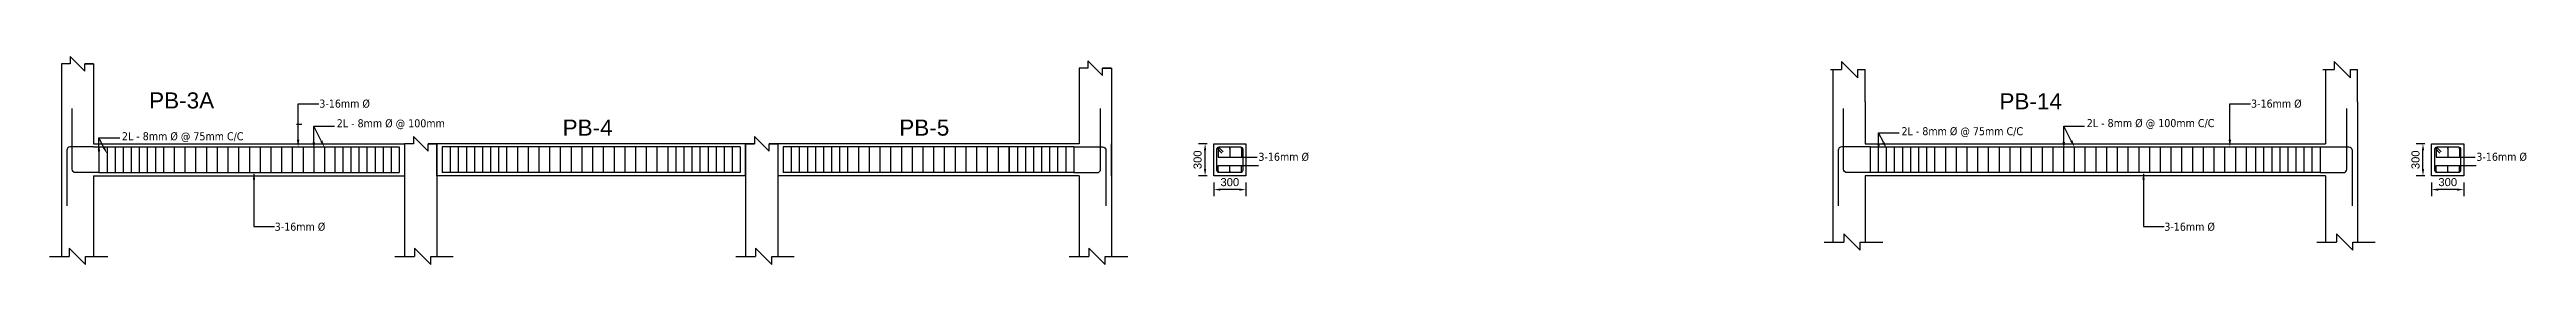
# Model space of a CAD drawing. Header units: millimetres. Extents: x 2923 to 3086, y 1840 to 1916.
# Drawn here: x 2934.95 to 2958.01, y 1904.27 to 1906.21 of the extents above; entities that cross this region are included whole.
import ezdxf

# ---------------------------------------------------------------- set-up
doc = ezdxf.new("R2010")
doc.units = ezdxf.units.MM
for name, color, linetype in [('BEAM', 4, 'Continuous'), ('COLUMN', 1, 'Continuous'), ('DIM_50', 7, 'Continuous'), ('PLINTH BEAM', 7, 'Continuous'), ('REINFORCEMENT', 50, 'Continuous')]:
    doc.layers.add(name, color=color, linetype=linetype)
doc.layers.add('Text', color=7, linetype='Continuous', lineweight=13)
doc.styles.get("Standard").update_dxf_attribs({"font": 'arial.ttf'})
doc.styles.add('Tahoma', font='tahoma.ttf')
doc.dimstyles.new('DIM-25', dxfattribs={"dimtxt": 0.075, "dimasz": 0.0625, "dimexe": 0.0625, "dimexo": 0.0625, "dimgap": 0.03125, "dimtad": 1, "dimdec": 0, "dimlfac": 1000, "dimzin": 1, "dimdsep": 46, "dimtxsty": 'Standard', "dimcen": 0.1, "dimadec": 0, "dimazin": 0, "dimtfac": 1, "dimtdec": 0, "dimtmove": 0, "dimatfit": 3, "dimfxl": 1, "dimarcsym": 0})

msp = doc.modelspace()

# ---------------------------------------------------------------- texts
at = {"layer": 'PLINTH BEAM'}
for s, p in [('PB-3A', (2935.8737, 1905.7246)), ('PB-14', (2953.0998, 1905.7163)), ('PB-4', (2939.7232, 1905.4705)), ('PB-5', (2942.8574, 1905.4705))]:
    msp.add_text(s, height=0.15, dxfattribs=at).set_placement(p)
at = {"layer": 'Text', "char_height": 0.075, "attachment_point": 1, "style": 'Tahoma'}
for s, insert, width in [('3-16mm %%C', (2937.4582, 1905.8071), 0.659218), ('3-16mm %%C', (2955.4427, 1905.8071), 0.659218), ('2L - 8mm %%C @ 75mm C/C', (2935.6206, 1905.5024), 1.243977), ('2L - 8mm %%C @ 100mm', (2937.6206, 1905.6235), 1.153821), ('2L - 8mm %%C @ 75mm C/C', (2952.1883, 1905.5495), 1.243977), ('2L - 8mm %%C @ 100mm C/C', (2953.9133, 1905.6255), 1.275496), ('3-16mm %%C', (2946.2014, 1905.3108), 0.548038), ('3-16mm %%C ', (2957.5402, 1905.3108), 0.572286), ('3-16mm %%C ', (2937.043, 1904.6576), 0.659218), ('3-16mm %%C ', (2954.6351, 1904.6576), 0.659218)]:
    msp.add_mtext(s, dxfattribs=dict(at, insert=insert, width=width))

# ---------------------------------------------------------------- blocks, each defined once
blk = doc.blocks.new('*D23')
at = {"color": 0, "lineweight": -2, "transparency": 16777216}
for p, q in [((2957.061, 1905.395), (2956.981, 1905.395)), ((2957.043, 1905.158), (2957.043, 1905.333)), ((2957.061, 1905.095), (2956.981, 1905.095))]:
    blk.add_line(p, q, dxfattribs=at)
at = {"color": 0, "transparency": 16777216}
for points in [[(2957.033, 1905.333), (2957.054, 1905.333), (2957.043, 1905.395)], [(2957.033, 1905.158), (2957.054, 1905.158), (2957.043, 1905.095)]]:
    blk.add_solid(points, dxfattribs=at)
at = {"layer": 'Defpoints', "color": 0, "transparency": 16777216}
for p in [(2957.043, 1905.395), (2957.124, 1905.395), (2957.124, 1905.095)]:
    blk.add_point(p, dxfattribs=at)
at = {"color": 0, "transparency": 16777216, "insert": (2956.974, 1905.245), "char_height": 0.075, "attachment_point": 5, "rotation": 90}
blk.add_mtext('300', dxfattribs=at)
blk = doc.blocks.new('*D24')
at = {"color": 0, "lineweight": -2, "transparency": 16777216}
for p, q in [((2957.124, 1905.033), (2957.124, 1904.904)), ((2957.424, 1905.033), (2957.424, 1904.904)), ((2957.361, 1904.967), (2957.186, 1904.967))]:
    blk.add_line(p, q, dxfattribs=at)
at = {"color": 0, "transparency": 16777216}
for points in [[(2957.186, 1904.977), (2957.186, 1904.956), (2957.124, 1904.967)], [(2957.361, 1904.977), (2957.361, 1904.956), (2957.424, 1904.967)]]:
    blk.add_solid(points, dxfattribs=at)
at = {"layer": 'Defpoints', "color": 0, "transparency": 16777216}
for p in [(2957.124, 1905.095), (2957.424, 1905.095), (2957.124, 1904.967)]:
    blk.add_point(p, dxfattribs=at)
at = {"color": 0, "transparency": 16777216, "insert": (2957.274, 1905.036), "char_height": 0.075, "attachment_point": 5}
blk.add_mtext('300', dxfattribs=at)
blk = doc.blocks.new('*D27')
at = {"color": 0, "lineweight": -2, "transparency": 16777216}
for p, q in [((2945.723, 1905.395), (2945.642, 1905.395)), ((2945.705, 1905.158), (2945.705, 1905.333)), ((2945.723, 1905.095), (2945.642, 1905.095))]:
    blk.add_line(p, q, dxfattribs=at)
at = {"color": 0, "transparency": 16777216}
for points in [[(2945.694, 1905.333), (2945.715, 1905.333), (2945.705, 1905.395)], [(2945.694, 1905.158), (2945.715, 1905.158), (2945.705, 1905.095)]]:
    blk.add_solid(points, dxfattribs=at)
at = {"layer": 'Defpoints', "color": 0, "transparency": 16777216}
for p in [(2945.705, 1905.395), (2945.785, 1905.395), (2945.785, 1905.095)]:
    blk.add_point(p, dxfattribs=at)
at = {"color": 0, "transparency": 16777216, "insert": (2945.635, 1905.245), "char_height": 0.075, "attachment_point": 5, "rotation": 90}
blk.add_mtext('300', dxfattribs=at)
blk = doc.blocks.new('*D28')
at = {"color": 0, "lineweight": -2, "transparency": 16777216}
for p, q in [((2945.785, 1905.033), (2945.785, 1904.904)), ((2946.085, 1905.033), (2946.085, 1904.904)), ((2946.023, 1904.967), (2945.848, 1904.967))]:
    blk.add_line(p, q, dxfattribs=at)
at = {"color": 0, "transparency": 16777216}
for points in [[(2945.848, 1904.977), (2945.848, 1904.956), (2945.785, 1904.967)], [(2946.023, 1904.977), (2946.023, 1904.956), (2946.085, 1904.967)]]:
    blk.add_solid(points, dxfattribs=at)
at = {"layer": 'Defpoints', "color": 0, "transparency": 16777216}
for p in [(2945.785, 1905.095), (2946.085, 1905.095), (2945.785, 1904.967)]:
    blk.add_point(p, dxfattribs=at)
at = {"color": 0, "transparency": 16777216, "insert": (2945.935, 1905.036), "char_height": 0.075, "attachment_point": 5}
blk.add_mtext('300', dxfattribs=at)

# ---------------------------------------------------------------- dimensions: what is measured, and where the dimension line sits
for base, p1, p2, picture, middle in [((2945.7046, 1905.3954), (2945.7851, 1905.0954), (2945.7851, 1905.3954), '*D27', (2945.6351, 1905.2454)), ((2957.0435, 1905.3954), (2957.1239, 1905.0954), (2957.1239, 1905.3954), '*D23', (2956.9739, 1905.2454))]:
    dim = msp.add_linear_dim(base=base, p1=p1, p2=p2, angle=90, dimstyle='DIM-25')
    dim.commit()
    dim.dimension.update_dxf_attribs({"geometry": picture, "text_midpoint": middle})
for base, p1, p2, picture, middle in [((2945.7851, 1904.9669), (2946.0851, 1905.0954), (2945.7851, 1905.0954), '*D28', (2945.9351, 1905.0364)), ((2957.1239, 1904.9669), (2957.4239, 1905.0954), (2957.1239, 1905.0954), '*D24', (2957.2739, 1905.0364))]:
    dim = msp.add_linear_dim(base=base, p1=p1, p2=p2, dimstyle='DIM-25')
    dim.commit()
    dim.dimension.update_dxf_attribs({"geometry": picture, "text_midpoint": middle})

# ---------------------------------------------------------------- linework, layer by layer
for p, q in [((2935.1385, 1906.2107), (2935.2754, 1906.0739)), ((2935.1385, 1906.2107), (2935.1385, 1906.1423)), ((2944.6135, 1906.1701), (2944.7504, 1906.0332)), ((2944.6135, 1906.1701), (2944.6135, 1906.1017)), ((2951.7822, 1906.0117), (2951.63, 1906.164)), ((2951.63, 1906.164), (2951.63, 1906.0876)), ((2956.3672, 1906.0117), (2956.215, 1906.164)), ((2956.215, 1906.164), (2956.215, 1906.0876)), ((2935.1385, 1906.1423), (2935.0569, 1906.1423)), ((2935.2754, 1906.0739), (2935.2754, 1906.1423)), ((2935.2754, 1906.1423), (2935.3569, 1906.1423)), ((2944.6135, 1906.1017), (2944.5319, 1906.1017)), ((2944.7504, 1906.0332), (2944.7504, 1906.1017)), ((2944.7504, 1906.1017), (2944.8319, 1906.1017)), ((2951.527, 1906.0876), (2951.63, 1906.0876)), ((2951.7822, 1906.0117), (2951.7822, 1906.0878)), ((2951.7822, 1906.0876), (2951.8496, 1906.0876)), ((2956.112, 1906.0876), (2956.215, 1906.0876)), ((2956.3672, 1906.0117), (2956.3672, 1906.0878)), ((2956.3672, 1906.0876), (2956.4346, 1906.0876)), ((2938.3335, 1905.3954), (2938.2519, 1905.3954)), ((2938.3335, 1905.4639), (2938.4704, 1905.327)), ((2938.3335, 1905.4639), (2938.3335, 1905.3954)), ((2938.4704, 1905.327), (2938.4704, 1905.3954)), ((2938.4704, 1905.3954), (2938.5519, 1905.3954)), ((2941.5085, 1905.3954), (2941.4269, 1905.3954)), ((2941.5085, 1905.4639), (2941.6454, 1905.327)), ((2941.5085, 1905.4639), (2941.5085, 1905.3954)), ((2941.6454, 1905.327), (2941.6454, 1905.3954)), ((2941.6454, 1905.3954), (2941.7269, 1905.3954)), ((2945.8273, 1905.3543), (2945.8273, 1905.2704)), ((2945.8273, 1905.2704), (2946.1908, 1905.2704)), ((2945.9351, 1905.3543), (2945.9351, 1905.2704)), ((2946.0429, 1905.3543), (2946.0429, 1905.2704)), ((2957.1661, 1905.3543), (2957.1661, 1905.2704)), ((2957.1661, 1905.2704), (2957.5296, 1905.2704)), ((2957.2739, 1905.3543), (2957.2739, 1905.2704)), ((2957.3818, 1905.3543), (2957.3818, 1905.2704)), ((2945.8273, 1905.1365), (2945.8273, 1905.1912)), ((2945.8273, 1905.1912), (2946.2008, 1905.1912)), ((2945.9351, 1905.1365), (2945.9351, 1905.1912)), ((2946.0429, 1905.1365), (2946.0429, 1905.1912)), ((2957.1661, 1905.1365), (2957.1661, 1905.1912)), ((2957.1661, 1905.1912), (2957.5397, 1905.1912)), ((2957.2739, 1905.1365), (2957.2739, 1905.1912)), ((2957.3818, 1905.1365), (2957.3818, 1905.1912)), ((2951.8049, 1904.4008), (2951.6526, 1904.5531)), ((2951.6526, 1904.5531), (2951.6526, 1904.4767)), ((2956.3899, 1904.4008), (2956.2376, 1904.5531)), ((2956.2376, 1904.5531), (2956.2376, 1904.4767)), ((2934.9465, 1904.342), (2935.1297, 1904.342)), ((2935.2819, 1904.2662), (2935.1297, 1904.4184)), ((2935.1297, 1904.4184), (2935.1297, 1904.342)), ((2935.2819, 1904.2662), (2935.2819, 1904.3423)), ((2935.2819, 1904.342), (2935.4901, 1904.342)), ((2938.1604, 1904.342), (2938.3435, 1904.342)), ((2938.4958, 1904.2662), (2938.3435, 1904.4184)), ((2938.3435, 1904.4184), (2938.3435, 1904.342)), ((2938.4958, 1904.2662), (2938.4958, 1904.3423)), ((2938.4958, 1904.342), (2938.704, 1904.342)), ((2941.3354, 1904.342), (2941.5185, 1904.342)), ((2941.6708, 1904.2662), (2941.5185, 1904.4184)), ((2941.5185, 1904.4184), (2941.5185, 1904.342)), ((2941.6708, 1904.2662), (2941.6708, 1904.3423)), ((2941.6708, 1904.342), (2941.879, 1904.342)), ((2944.4404, 1904.342), (2944.6235, 1904.342)), ((2944.7758, 1904.2662), (2944.6235, 1904.4184)), ((2944.6235, 1904.4184), (2944.6235, 1904.342)), ((2944.7758, 1904.2662), (2944.7758, 1904.3423)), ((2944.7758, 1904.342), (2944.984, 1904.342)), ((2951.4695, 1904.4767), (2951.6526, 1904.4767)), ((2951.8049, 1904.4008), (2951.8049, 1904.477)), ((2951.8049, 1904.4767), (2952.0131, 1904.4767)), ((2956.0545, 1904.4767), (2956.2376, 1904.4767)), ((2956.3899, 1904.4008), (2956.3899, 1904.477)), ((2956.3899, 1904.4767), (2956.5981, 1904.4767))]:
    msp.add_line(p, q)
at = {"layer": 'BEAM'}
for p, q in [((2935.3569, 1905.3954), (2938.2519, 1905.3954)), ((2945.7851, 1905.3954), (2946.0851, 1905.3954)), ((2945.7851, 1905.0954), (2945.7851, 1905.3954)), ((2946.0851, 1905.3954), (2946.0851, 1905.0954)), ((2951.8496, 1905.3954), (2956.1346, 1905.3954)), ((2957.1239, 1905.3954), (2957.4239, 1905.3954)), ((2957.1239, 1905.0954), (2957.1239, 1905.3954)), ((2957.4239, 1905.3954), (2957.4239, 1905.0954)), ((2935.3569, 1905.0954), (2938.2519, 1905.0954)), ((2946.0851, 1905.0954), (2945.7851, 1905.0954)), ((2956.1346, 1905.0954), (2951.8496, 1905.0954)), ((2957.4239, 1905.0954), (2957.1239, 1905.0954))]:
    msp.add_line(p, q, dxfattribs=at)
for points in [[(2941.4269, 1905.3954), (2938.5519, 1905.3954)], [(2944.5319, 1905.3954), (2941.7269, 1905.3954)], [(2941.4269, 1905.0954), (2938.5519, 1905.0954)], [(2944.5319, 1905.0954), (2941.7269, 1905.0954)]]:
    msp.add_lwpolyline(points, dxfattribs=at)
at = {"layer": 'COLUMN'}
for p, q in [((2935.1385, 1906.1423), (2935.0569, 1906.1423)), ((2935.0569, 1906.1423), (2935.0569, 1904.3423)), ((2935.3569, 1906.1423), (2935.2754, 1906.1423)), ((2935.3569, 1906.1423), (2935.3569, 1905.3954)), ((2944.6135, 1906.1017), (2944.5319, 1906.1017)), ((2944.5319, 1906.1017), (2944.5319, 1905.3954)), ((2944.6135, 1906.1017), (2944.5319, 1906.1017)), ((2944.8319, 1906.1017), (2944.7504, 1906.1017)), ((2944.8319, 1906.1017), (2944.7504, 1906.1017)), ((2944.8319, 1906.1017), (2944.8319, 1904.342)), ((2951.5496, 1906.0876), (2951.5496, 1905.7876)), ((2951.8496, 1905.7876), (2951.8496, 1906.0876)), ((2956.1346, 1906.0876), (2956.1346, 1905.7876)), ((2956.4346, 1905.7876), (2956.4346, 1906.0876)), ((2951.5496, 1905.7876), (2951.5496, 1904.4767)), ((2951.8496, 1905.7876), (2951.8496, 1905.3954)), ((2956.1346, 1905.7876), (2956.1346, 1905.3954)), ((2956.4346, 1905.7876), (2956.4346, 1904.4767)), ((2938.3335, 1905.3954), (2938.2519, 1905.3954)), ((2938.2519, 1905.3954), (2938.2519, 1905.0954)), ((2938.2519, 1905.3954), (2938.2519, 1904.342)), ((2938.3335, 1905.3954), (2938.2519, 1905.3954)), ((2938.5519, 1905.3954), (2938.4704, 1905.3954)), ((2938.5519, 1905.0954), (2938.5519, 1905.3954)), ((2938.5519, 1905.3954), (2938.5519, 1904.342)), ((2941.4269, 1905.0954), (2941.4269, 1905.3954)), ((2941.4269, 1905.3954), (2941.5085, 1905.3954)), ((2941.4269, 1905.3954), (2941.4269, 1904.342)), ((2941.5085, 1905.3954), (2941.4269, 1905.3954)), ((2941.6454, 1905.3954), (2941.7269, 1905.3954)), ((2941.7269, 1905.3954), (2941.6454, 1905.3954)), ((2941.7269, 1905.3954), (2941.7269, 1905.0954)), ((2941.7269, 1905.3954), (2941.7269, 1904.342)), ((2944.8319, 1905.0954), (2944.8319, 1905.3954)), ((2935.3569, 1905.0954), (2935.3569, 1904.3423)), ((2944.5319, 1905.0954), (2944.5319, 1904.342)), ((2951.8496, 1905.0954), (2951.8496, 1904.4767)), ((2956.1346, 1905.0954), (2956.1346, 1904.4767))]:
    msp.add_line(p, q, dxfattribs=at)
at = {"layer": 'DIM_50', "linetype": 'ByBlock', "lineweight": -2}
for p, q in [((2937.2606, 1905.4326), (2937.2606, 1905.767)), ((2937.2606, 1905.767), (2937.4541, 1905.767)), ((2955.2452, 1905.4326), (2955.2452, 1905.767)), ((2955.2452, 1905.767), (2955.4386, 1905.767)), ((2937.4069, 1905.4096), (2937.4069, 1905.5583)), ((2937.4069, 1905.5583), (2937.6004, 1905.5583)), ((2937.4765, 1905.4211), (2937.4069, 1905.5583)), ((2951.9746, 1905.3907), (2951.9746, 1905.4961)), ((2951.9746, 1905.4961), (2952.1681, 1905.4961)), ((2952.0192, 1905.4082), (2951.9746, 1905.4961)), ((2953.6996, 1905.4116), (2953.6996, 1905.5603)), ((2953.6996, 1905.5603), (2953.8931, 1905.5603)), ((2953.7692, 1905.4231), (2953.6996, 1905.5603)), ((2935.4069, 1905.3435), (2935.4069, 1905.4489)), ((2935.4069, 1905.4489), (2935.6004, 1905.4489)), ((2935.4515, 1905.361), (2935.4069, 1905.4489))]:
    msp.add_line(p, q, dxfattribs=at)
for points in [[(2936.8484, 1905.1099), (2936.8484, 1904.6229), (2937.0418, 1904.6229)], [(2954.4404, 1905.1099), (2954.4404, 1904.6229), (2954.6339, 1904.6229)]]:
    msp.add_lwpolyline(points, dxfattribs=at)
at = {"layer": 'DIM_50'}
for points in [[(2935.4181, 1905.3435), (2935.4069, 1905.2763), (2935.3957, 1905.3435)], [(2935.4615, 1905.3661), (2935.4819, 1905.3011), (2935.4416, 1905.356)], [(2937.2718, 1905.4326), (2937.2606, 1905.3654), (2937.2494, 1905.4326)], [(2937.4181, 1905.4096), (2937.4069, 1905.3424), (2937.3957, 1905.4096)], [(2937.4865, 1905.4262), (2937.5069, 1905.3612), (2937.4666, 1905.416)], [(2951.9858, 1905.3907), (2951.9746, 1905.3235), (2951.9634, 1905.3907)], [(2952.0292, 1905.4133), (2952.0496, 1905.3483), (2952.0092, 1905.4031)], [(2953.7108, 1905.4116), (2953.6996, 1905.3444), (2953.6884, 1905.4116)], [(2953.7792, 1905.4282), (2953.7996, 1905.3632), (2953.7592, 1905.4181)], [(2955.2564, 1905.4326), (2955.2452, 1905.3654), (2955.234, 1905.4326)], [(2936.861, 1905.0582), (2936.8498, 1905.1254), (2936.8386, 1905.0582)], [(2954.4531, 1905.0582), (2954.4419, 1905.1254), (2954.4307, 1905.0582)]]:
    msp.add_solid(points, dxfattribs=at)
at = {"layer": 'REINFORCEMENT'}
for p, q in [((2937.2948, 1905.5735), (2937.2448, 1905.5735)), ((2935.3569, 1905.3654), (2935.4069, 1905.3654)), ((2935.4069, 1905.3654), (2938.2019, 1905.3654)), ((2935.4069, 1905.3654), (2935.4069, 1905.1254)), ((2935.4819, 1905.3654), (2935.4819, 1905.1254)), ((2935.5569, 1905.3654), (2935.5569, 1905.1254)), ((2935.6319, 1905.3654), (2935.6319, 1905.1254)), ((2935.7069, 1905.3654), (2935.7069, 1905.1254)), ((2935.7819, 1905.3654), (2935.7819, 1905.1254)), ((2935.8569, 1905.3654), (2935.8569, 1905.1254)), ((2935.9319, 1905.3654), (2935.9319, 1905.1254)), ((2936.0069, 1905.3654), (2936.0069, 1905.1254)), ((2936.1069, 1905.3654), (2936.1069, 1905.1254)), ((2936.2069, 1905.3654), (2936.2069, 1905.1254)), ((2936.3069, 1905.3654), (2936.3069, 1905.1254)), ((2936.4069, 1905.3654), (2936.4069, 1905.1254)), ((2936.5069, 1905.3654), (2936.5069, 1905.1254)), ((2936.6069, 1905.3654), (2936.6069, 1905.1254)), ((2936.7069, 1905.3654), (2936.7069, 1905.1254)), ((2936.8069, 1905.3654), (2936.8069, 1905.1254)), ((2936.9069, 1905.3654), (2936.9069, 1905.1254)), ((2937.0069, 1905.3654), (2937.0069, 1905.1254)), ((2937.1069, 1905.3654), (2937.1069, 1905.1254)), ((2937.2069, 1905.3654), (2937.2069, 1905.1254)), ((2937.3069, 1905.3654), (2937.3069, 1905.1254)), ((2937.4069, 1905.3654), (2937.4069, 1905.1254)), ((2937.5069, 1905.3654), (2937.5069, 1905.1254)), ((2937.6019, 1905.3654), (2937.6019, 1905.1254)), ((2937.6769, 1905.3654), (2937.6769, 1905.1254)), ((2937.7519, 1905.3654), (2937.7519, 1905.1254)), ((2937.8269, 1905.3654), (2937.8269, 1905.1254)), ((2937.9019, 1905.3654), (2937.9019, 1905.1254)), ((2937.9769, 1905.3654), (2937.9769, 1905.1254)), ((2938.0519, 1905.3654), (2938.0519, 1905.1254)), ((2938.1269, 1905.3654), (2938.1269, 1905.1254)), ((2938.2019, 1905.3654), (2938.2019, 1905.1254)), ((2938.6019, 1905.3654), (2938.6019, 1905.1254)), ((2938.6769, 1905.3654), (2938.6769, 1905.1254)), ((2938.7519, 1905.3654), (2938.7519, 1905.1254)), ((2938.8269, 1905.3654), (2938.8269, 1905.1254)), ((2938.9019, 1905.3654), (2938.9019, 1905.1254)), ((2938.9769, 1905.3654), (2938.9769, 1905.1254)), ((2939.0519, 1905.3654), (2939.0519, 1905.1254)), ((2939.1269, 1905.3654), (2939.1269, 1905.1254)), ((2939.2019, 1905.3654), (2939.2019, 1905.1254)), ((2939.3019, 1905.3654), (2939.3019, 1905.1254)), ((2939.4019, 1905.3654), (2939.4019, 1905.1254)), ((2939.5019, 1905.3654), (2939.5019, 1905.1254)), ((2939.6019, 1905.3654), (2939.6019, 1905.1254)), ((2939.7019, 1905.3654), (2939.7019, 1905.1254)), ((2939.8019, 1905.3654), (2939.8019, 1905.1254)), ((2939.9019, 1905.3654), (2939.9019, 1905.1254)), ((2940.0019, 1905.3654), (2940.0019, 1905.1254)), ((2940.1019, 1905.3654), (2940.1019, 1905.1254)), ((2940.2019, 1905.3654), (2940.2019, 1905.1254)), ((2940.3019, 1905.3654), (2940.3019, 1905.1254)), ((2940.4019, 1905.3654), (2940.4019, 1905.1254)), ((2940.5019, 1905.3654), (2940.5019, 1905.1254)), ((2940.6019, 1905.3654), (2940.6019, 1905.1254)), ((2940.7019, 1905.3654), (2940.7019, 1905.1254)), ((2940.7769, 1905.3654), (2940.7769, 1905.1254)), ((2940.8519, 1905.3654), (2940.8519, 1905.1254)), ((2940.9269, 1905.3654), (2940.9269, 1905.1254)), ((2941.0019, 1905.3654), (2941.0019, 1905.1254)), ((2941.0769, 1905.3654), (2941.0769, 1905.1254)), ((2941.1519, 1905.3654), (2941.1519, 1905.1254)), ((2941.2269, 1905.3654), (2941.2269, 1905.1254)), ((2941.3019, 1905.3654), (2941.3019, 1905.1254)), ((2941.3769, 1905.3654), (2941.3769, 1905.1254)), ((2941.7769, 1905.3654), (2941.7769, 1905.1254)), ((2941.8519, 1905.3654), (2941.8519, 1905.1254)), ((2941.9269, 1905.3654), (2941.9269, 1905.1254)), ((2942.0019, 1905.3654), (2942.0019, 1905.1254)), ((2942.0769, 1905.3654), (2942.0769, 1905.1254)), ((2942.1519, 1905.3654), (2942.1519, 1905.1254)), ((2942.2269, 1905.3654), (2942.2269, 1905.1254)), ((2942.3019, 1905.3654), (2942.3019, 1905.1254)), ((2942.3769, 1905.3654), (2942.3769, 1905.1254)), ((2942.4769, 1905.3654), (2942.4769, 1905.1254)), ((2942.5769, 1905.3654), (2942.5769, 1905.1254)), ((2942.6769, 1905.3654), (2942.6769, 1905.1254)), ((2942.7769, 1905.3654), (2942.7769, 1905.1254)), ((2942.8769, 1905.3654), (2942.8769, 1905.1254)), ((2942.9769, 1905.3654), (2942.9769, 1905.1254)), ((2943.0769, 1905.3654), (2943.0769, 1905.1254)), ((2943.1769, 1905.3654), (2943.1769, 1905.1254)), ((2943.2769, 1905.3654), (2943.2769, 1905.1254)), ((2943.3769, 1905.3654), (2943.3769, 1905.1254)), ((2943.4769, 1905.3654), (2943.4769, 1905.1254)), ((2943.5769, 1905.3654), (2943.5769, 1905.1254)), ((2943.6769, 1905.3654), (2943.6769, 1905.1254)), ((2943.7769, 1905.3654), (2943.7769, 1905.1254)), ((2943.8769, 1905.3654), (2943.8769, 1905.1254)), ((2943.8819, 1905.3654), (2943.8819, 1905.1254)), ((2943.9569, 1905.3654), (2943.9569, 1905.1254)), ((2944.0319, 1905.3654), (2944.0319, 1905.1254)), ((2944.1069, 1905.3654), (2944.1069, 1905.1254)), ((2944.1819, 1905.3654), (2944.1819, 1905.1254)), ((2944.2569, 1905.3654), (2944.2569, 1905.1254)), ((2944.2569, 1905.3654), (2944.2569, 1905.1254)), ((2944.2569, 1905.3654), (2944.2569, 1905.1254)), ((2944.3319, 1905.3654), (2944.3319, 1905.1254)), ((2944.4069, 1905.3654), (2944.4069, 1905.1254)), ((2944.4819, 1905.3654), (2944.4819, 1905.1254)), ((2944.4819, 1905.3654), (2944.5319, 1905.3654)), ((2945.8167, 1905.3532), (2945.8619, 1905.308)), ((2945.8288, 1905.3644), (2945.8741, 1905.3192)), ((2951.8996, 1905.3654), (2951.8496, 1905.3654)), ((2951.8996, 1905.3654), (2956.0846, 1905.3654)), ((2951.8996, 1905.1254), (2951.8996, 1905.3654)), ((2951.9746, 1905.1254), (2951.9746, 1905.3654)), ((2952.0496, 1905.1254), (2952.0496, 1905.3654)), ((2952.1246, 1905.1254), (2952.1246, 1905.3654)), ((2952.1996, 1905.1254), (2952.1996, 1905.3654)), ((2952.2746, 1905.1254), (2952.2746, 1905.3654)), ((2952.3496, 1905.1254), (2952.3496, 1905.3654)), ((2952.4246, 1905.1254), (2952.4246, 1905.3654)), ((2952.4996, 1905.1254), (2952.4996, 1905.3654)), ((2952.5996, 1905.1254), (2952.5996, 1905.3654)), ((2952.6996, 1905.1254), (2952.6996, 1905.3654)), ((2952.7996, 1905.1254), (2952.7996, 1905.3654)), ((2952.8996, 1905.1254), (2952.8996, 1905.3654)), ((2952.9996, 1905.1254), (2952.9996, 1905.3654)), ((2953.0996, 1905.1254), (2953.0996, 1905.3654)), ((2953.1996, 1905.1254), (2953.1996, 1905.3654)), ((2953.2996, 1905.1254), (2953.2996, 1905.3654)), ((2953.3996, 1905.1254), (2953.3996, 1905.3654)), ((2953.4996, 1905.1254), (2953.4996, 1905.3654)), ((2953.5996, 1905.1254), (2953.5996, 1905.3654)), ((2953.6996, 1905.1254), (2953.6996, 1905.3654)), ((2953.7996, 1905.1254), (2953.7996, 1905.3654)), ((2953.8996, 1905.1254), (2953.8996, 1905.3654)), ((2953.9996, 1905.1254), (2953.9996, 1905.3654)), ((2954.0996, 1905.1254), (2954.0996, 1905.3654)), ((2954.1996, 1905.1254), (2954.1996, 1905.3654)), ((2954.2996, 1905.1254), (2954.2996, 1905.3654)), ((2954.3996, 1905.1254), (2954.3996, 1905.3654)), ((2954.4996, 1905.1254), (2954.4996, 1905.3654)), ((2954.5996, 1905.1254), (2954.5996, 1905.3654)), ((2954.6996, 1905.1254), (2954.6996, 1905.3654)), ((2954.7996, 1905.1254), (2954.7996, 1905.3654)), ((2954.8996, 1905.1254), (2954.8996, 1905.3654)), ((2954.9996, 1905.1254), (2954.9996, 1905.3654)), ((2955.0996, 1905.1254), (2955.0996, 1905.3654)), ((2955.1996, 1905.1254), (2955.1996, 1905.3654)), ((2955.2996, 1905.1254), (2955.2996, 1905.3654)), ((2955.3996, 1905.1254), (2955.3996, 1905.3654)), ((2955.4846, 1905.3654), (2955.4846, 1905.1254)), ((2955.5596, 1905.3654), (2955.5596, 1905.1254)), ((2955.6346, 1905.3654), (2955.6346, 1905.1254)), ((2955.7096, 1905.3654), (2955.7096, 1905.1254)), ((2955.7846, 1905.3654), (2955.7846, 1905.1254)), ((2955.8596, 1905.3654), (2955.8596, 1905.1254)), ((2955.9346, 1905.3654), (2955.9346, 1905.1254)), ((2956.0096, 1905.3654), (2956.0096, 1905.1254)), ((2956.0846, 1905.3654), (2956.0846, 1905.1254)), ((2956.0846, 1905.3654), (2956.1346, 1905.3654)), ((2957.1555, 1905.3532), (2957.2008, 1905.308)), ((2957.1677, 1905.3644), (2957.2129, 1905.3192)), ((2935.4069, 1905.1254), (2935.3569, 1905.1254)), ((2935.4069, 1905.1254), (2938.2019, 1905.1254)), ((2944.4819, 1905.1254), (2944.5319, 1905.1254)), ((2951.8996, 1905.1254), (2951.8496, 1905.1254)), ((2956.0846, 1905.1254), (2951.8996, 1905.1254)), ((2956.0846, 1905.1254), (2956.1346, 1905.1254))]:
    msp.add_line(p, q, dxfattribs=at)
for points in [[(2935.3569, 1905.1254), (2935.1889, 1905.1254, -0.4142136), (2935.1569, 1905.1574), (2935.1569, 1905.7254)], [(2944.5319, 1905.1254), (2944.6999, 1905.1254, 0.4142136), (2944.7319, 1905.1574), (2944.7319, 1905.7254)], [(2951.8496, 1905.1254), (2951.6816, 1905.1254, -0.4142136), (2951.6496, 1905.1574), (2951.6496, 1905.7254)], [(2956.1346, 1905.1254), (2956.3026, 1905.1254, 0.4142136), (2956.3346, 1905.1574), (2956.3346, 1905.7254)], [(2935.3569, 1905.3654), (2935.1389, 1905.3654, 0.4142136), (2935.1069, 1905.3334), (2935.1069, 1904.8154)], [(2944.5319, 1905.3654), (2944.7499, 1905.3654, -0.4142136), (2944.7819, 1905.3334), (2944.7819, 1904.8154)], [(2951.8496, 1905.3654), (2951.6316, 1905.3654, 0.4142136), (2951.5996, 1905.3334), (2951.5996, 1904.8154)], [(2956.1346, 1905.3654), (2956.3526, 1905.3654, -0.4142136), (2956.3846, 1905.3334), (2956.3846, 1904.8154)]]:
    msp.add_lwpolyline(points, format="xyb", dxfattribs=at)
for points in [[(2941.3769, 1905.3654), (2938.6019, 1905.3654)], [(2944.4819, 1905.3654), (2941.7769, 1905.3654)], [(2941.3769, 1905.1254), (2938.6019, 1905.1254)], [(2944.4819, 1905.1254), (2941.7769, 1905.1254)]]:
    msp.add_lwpolyline(points, dxfattribs=at)
for points in [[(2946.0351, 1905.1254), (2945.8351, 1905.1254, -0.4142136), (2945.8151, 1905.1454), (2945.8151, 1905.3454, -0.4142136), (2945.8351, 1905.3654), (2946.0351, 1905.3654, -0.4142136), (2946.0551, 1905.3454), (2946.0551, 1905.1454, -0.4142136)], [(2957.3739, 1905.1254), (2957.1739, 1905.1254, -0.4142136), (2957.1539, 1905.1454), (2957.1539, 1905.3454, -0.4142136), (2957.1739, 1905.3654), (2957.3739, 1905.3654, -0.4142136), (2957.3939, 1905.3454), (2957.3939, 1905.1454, -0.4142136)]]:
    msp.add_lwpolyline(points, format="xyb", close=True, dxfattribs=at)
at = {"layer": 'REINFORCEMENT', "const_width": 0.008}
for points in [[(2945.8233, 1905.3543, 1), (2945.8313, 1905.3543, 1)], [(2945.9391, 1905.3543, -1), (2945.9311, 1905.3543, -1)], [(2946.0469, 1905.3543, -1), (2946.0389, 1905.3543, -1)], [(2957.1621, 1905.3543, 1), (2957.1701, 1905.3543, 1)], [(2957.2779, 1905.3543, -1), (2957.2699, 1905.3543, -1)], [(2957.3858, 1905.3543, -1), (2957.3778, 1905.3543, -1)], [(2945.8233, 1905.1365, -1), (2945.8313, 1905.1365, -1)], [(2945.9391, 1905.1365, 1), (2945.9311, 1905.1365, 1)], [(2946.0469, 1905.1365, 1), (2946.0389, 1905.1365, 1)], [(2957.1621, 1905.1365, -1), (2957.1701, 1905.1365, -1)], [(2957.2779, 1905.1365, 1), (2957.2699, 1905.1365, 1)], [(2957.3858, 1905.1365, 1), (2957.3778, 1905.1365, 1)]]:
    msp.add_lwpolyline(points, format="xyb", close=True, dxfattribs=at)

msp.set_redraw_order([(e.dxf.handle, doc.entitydb.next_handle()) for e in msp.query("TEXT MTEXT ATTDEF DIMENSION ARC_DIMENSION")])  # texts and dimensions are drawn at this point

doc.saveas('drawing.dxf')
